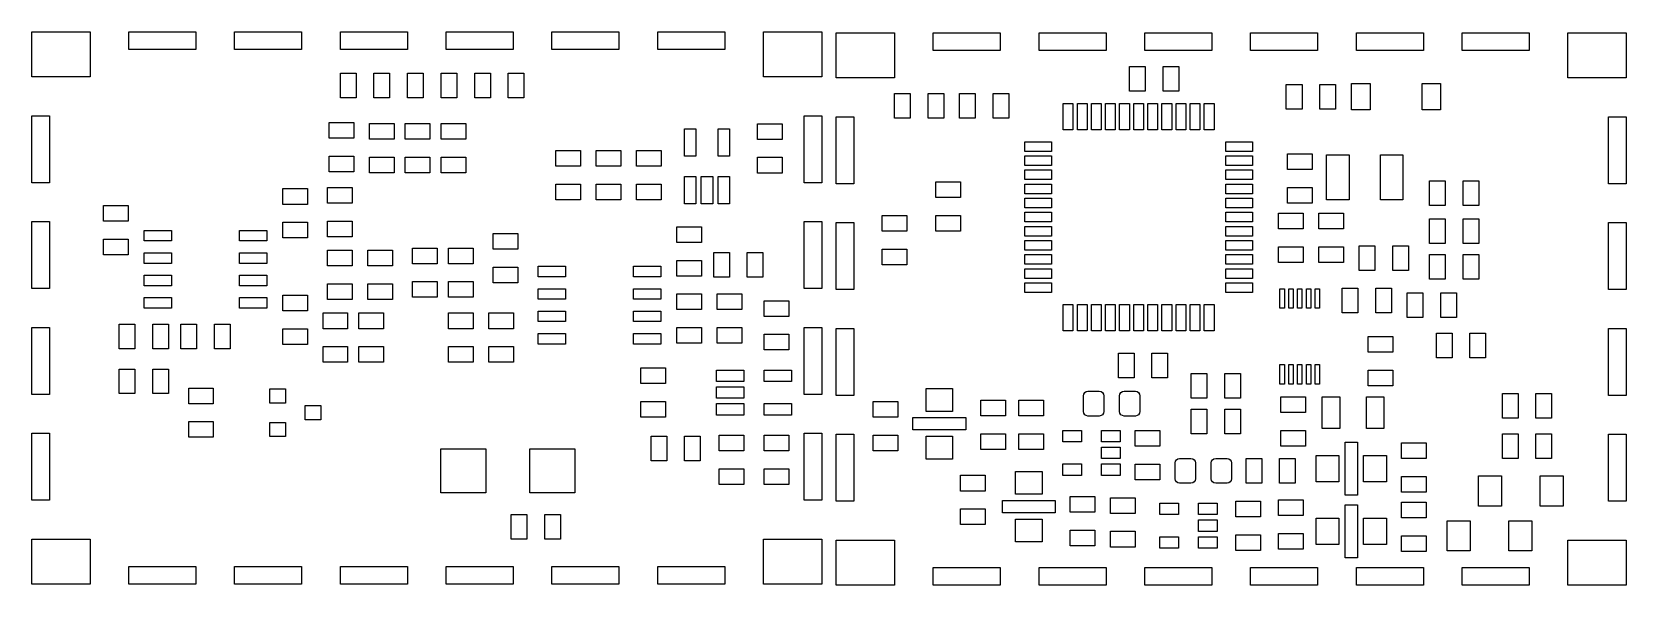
# Model space of a CAD drawing. Extents: x 0.02 to 3.58, y 0.39 to 1.62.
import ezdxf

# ---------------------------------------------------------------- set-up
doc = ezdxf.new("R2010")
doc.units = 0
doc.header["$MEASUREMENT"] = 0
doc.layers.add('BLACK', color=7, linetype='CONTINUOUS')

msp = doc.modelspace()

# ---------------------------------------------------------------- linework, layer by layer
at = {"layer": 'BLACK', "linetype": 'CONTINUOUS'}
for p, q in [((0.0187, 1.5193), (0.0187, 1.6197)), ((0.0187, 1.6197), (0.1486, 1.6197)), ((0.1486, 1.6197), (0.1486, 1.5193)), ((0.2352, 1.5803), (0.2352, 1.6197)), ((0.2352, 1.6197), (0.3848, 1.6197)), ((0.3848, 1.6197), (0.3848, 1.5803)), ((0.4714, 1.5803), (0.4714, 1.6197)), ((0.4714, 1.6197), (0.621, 1.6197)), ((0.621, 1.6197), (0.621, 1.5803)), ((0.7076, 1.5803), (0.7076, 1.6197)), ((0.7076, 1.6197), (0.8572, 1.6197)), ((0.8572, 1.6197), (0.8572, 1.5803)), ((0.9439, 1.5803), (0.9439, 1.6197)), ((0.9439, 1.6197), (1.0935, 1.6197)), ((1.0935, 1.6197), (1.0935, 1.5803)), ((1.1801, 1.5803), (1.1801, 1.6197)), ((1.1801, 1.6197), (1.3297, 1.6197)), ((1.3297, 1.6197), (1.3297, 1.5803)), ((1.4163, 1.5803), (1.4163, 1.6197)), ((1.4163, 1.6197), (1.5659, 1.6197)), ((1.5659, 1.6197), (1.5659, 1.5803)), ((1.6525, 1.5193), (1.6525, 1.6197)), ((1.6525, 1.6197), (1.7824, 1.6197)), ((1.7824, 1.6197), (1.7824, 1.5193)), ((1.815, 1.5169), (1.815, 1.6173)), ((1.815, 1.6173), (1.9449, 1.6173)), ((1.9449, 1.6173), (1.9449, 1.5169)), ((2.0315, 1.5779), (2.0315, 1.6173)), ((2.0315, 1.6173), (2.1811, 1.6173)), ((2.1811, 1.6173), (2.1811, 1.5779)), ((2.2678, 1.5779), (2.2678, 1.6173)), ((2.2678, 1.6173), (2.4174, 1.6173)), ((2.4174, 1.6173), (2.4174, 1.5779)), ((2.504, 1.5779), (2.504, 1.6173)), ((2.504, 1.6173), (2.6536, 1.6173)), ((2.6536, 1.6173), (2.6536, 1.5779)), ((2.7402, 1.5779), (2.7402, 1.6173)), ((2.7402, 1.6173), (2.8898, 1.6173)), ((2.8898, 1.6173), (2.8898, 1.5779)), ((2.9764, 1.5779), (2.9764, 1.6173)), ((2.9764, 1.6173), (3.126, 1.6173)), ((3.126, 1.6173), (3.126, 1.5779)), ((3.2126, 1.5779), (3.2126, 1.6173)), ((3.2126, 1.6173), (3.3622, 1.6173)), ((3.3622, 1.6173), (3.3622, 1.5779)), ((3.4489, 1.5169), (3.4489, 1.6173)), ((3.4489, 1.6173), (3.5788, 1.6173)), ((3.5788, 1.6173), (3.5788, 1.5169)), ((0.3848, 1.5803), (0.2352, 1.5803)), ((0.621, 1.5803), (0.4714, 1.5803)), ((0.8572, 1.5803), (0.7076, 1.5803)), ((1.0935, 1.5803), (0.9439, 1.5803)), ((1.3297, 1.5803), (1.1801, 1.5803)), ((1.5659, 1.5803), (1.4163, 1.5803)), ((2.1811, 1.5779), (2.0315, 1.5779)), ((2.4174, 1.5779), (2.2678, 1.5779)), ((2.6536, 1.5779), (2.504, 1.5779)), ((2.8898, 1.5779), (2.7402, 1.5779)), ((3.126, 1.5779), (2.9764, 1.5779)), ((3.3622, 1.5779), (3.2126, 1.5779)), ((2.47, 1.4875), (2.47, 1.5425)), ((2.47, 1.5425), (2.505, 1.5425)), ((2.505, 1.5425), (2.505, 1.4875)), ((2.545, 1.4875), (2.545, 1.5425)), ((2.545, 1.5425), (2.58, 1.5425)), ((2.58, 1.5425), (2.58, 1.4875)), ((0.1486, 1.5193), (0.0187, 1.5193)), ((0.7075, 1.4725), (0.7075, 1.5275)), ((0.7075, 1.5275), (0.7425, 1.5275)), ((0.7425, 1.5275), (0.7425, 1.4725)), ((0.7825, 1.4725), (0.7825, 1.5275)), ((0.7825, 1.5275), (0.8175, 1.5275)), ((0.8175, 1.5275), (0.8175, 1.4725)), ((0.8575, 1.4725), (0.8575, 1.5275)), ((0.8575, 1.5275), (0.8925, 1.5275)), ((0.8925, 1.5275), (0.8925, 1.4725)), ((0.9325, 1.4725), (0.9325, 1.5275)), ((0.9325, 1.5275), (0.9675, 1.5275)), ((0.9675, 1.5275), (0.9675, 1.4725)), ((1.0075, 1.4725), (1.0075, 1.5275)), ((1.0075, 1.5275), (1.0425, 1.5275)), ((1.0425, 1.5275), (1.0425, 1.4725)), ((1.0825, 1.4725), (1.0825, 1.5275)), ((1.0825, 1.5275), (1.1175, 1.5275)), ((1.1175, 1.5275), (1.1175, 1.4725)), ((1.7824, 1.5193), (1.6525, 1.5193)), ((1.9449, 1.5169), (1.815, 1.5169)), ((2.82, 1.4475), (2.82, 1.5025)), ((2.82, 1.5025), (2.855, 1.5025)), ((2.855, 1.5025), (2.855, 1.4475)), ((2.895, 1.4475), (2.895, 1.5025)), ((2.895, 1.5025), (2.93, 1.5025)), ((2.93, 1.5025), (2.93, 1.4475)), ((2.9656, 1.4455), (2.9656, 1.5045)), ((2.9656, 1.5045), (3.0069, 1.5045)), ((3.0069, 1.5045), (3.0069, 1.4455)), ((3.1231, 1.4455), (3.1231, 1.5045)), ((3.1231, 1.5045), (3.1644, 1.5045)), ((3.1644, 1.5045), (3.1644, 1.4455)), ((3.5788, 1.5169), (3.4489, 1.5169)), ((0.7425, 1.4725), (0.7075, 1.4725)), ((0.8175, 1.4725), (0.7825, 1.4725)), ((0.8925, 1.4725), (0.8575, 1.4725)), ((0.9675, 1.4725), (0.9325, 1.4725)), ((1.0425, 1.4725), (1.0075, 1.4725)), ((1.1175, 1.4725), (1.0825, 1.4725)), ((1.945, 1.4275), (1.945, 1.4825)), ((1.945, 1.4825), (1.98, 1.4825)), ((1.98, 1.4825), (1.98, 1.4275)), ((2.02, 1.4275), (2.02, 1.4825)), ((2.02, 1.4825), (2.055, 1.4825)), ((2.055, 1.4825), (2.055, 1.4275)), ((2.09, 1.4275), (2.09, 1.4825)), ((2.09, 1.4825), (2.125, 1.4825)), ((2.125, 1.4825), (2.125, 1.4275)), ((2.165, 1.4275), (2.165, 1.4825)), ((2.165, 1.4825), (2.2, 1.4825)), ((2.2, 1.4825), (2.2, 1.4275)), ((2.3219, 1.4012), (2.3219, 1.4602)), ((2.3219, 1.4602), (2.3435, 1.4602)), ((2.3435, 1.4602), (2.3435, 1.4012)), ((2.3533, 1.4012), (2.3533, 1.4602)), ((2.3533, 1.4602), (2.375, 1.4602)), ((2.375, 1.4602), (2.375, 1.4012)), ((2.3848, 1.4012), (2.3848, 1.4602)), ((2.3848, 1.4602), (2.4065, 1.4602)), ((2.4065, 1.4602), (2.4065, 1.4012)), ((2.4163, 1.4012), (2.4163, 1.4602)), ((2.4163, 1.4602), (2.438, 1.4602)), ((2.438, 1.4602), (2.438, 1.4012)), ((2.4478, 1.4012), (2.4478, 1.4602)), ((2.4478, 1.4602), (2.4695, 1.4602)), ((2.4695, 1.4602), (2.4695, 1.4012)), ((2.505, 1.4875), (2.47, 1.4875)), ((2.4793, 1.4012), (2.4793, 1.4602)), ((2.4793, 1.4602), (2.501, 1.4602)), ((2.501, 1.4602), (2.501, 1.4012)), ((2.5108, 1.4012), (2.5108, 1.4602)), ((2.5108, 1.4602), (2.5325, 1.4602)), ((2.5325, 1.4602), (2.5325, 1.4012)), ((2.5423, 1.4012), (2.5423, 1.4602)), ((2.5423, 1.4602), (2.564, 1.4602)), ((2.58, 1.4875), (2.545, 1.4875)), ((2.564, 1.4602), (2.564, 1.4012)), ((2.5738, 1.4012), (2.5738, 1.4602)), ((2.5738, 1.4602), (2.5955, 1.4602)), ((2.5955, 1.4602), (2.5955, 1.4012)), ((2.6053, 1.4012), (2.6053, 1.4602)), ((2.6053, 1.4602), (2.627, 1.4602)), ((2.627, 1.4602), (2.627, 1.4012)), ((2.6368, 1.4012), (2.6368, 1.4602)), ((2.6368, 1.4602), (2.6585, 1.4602)), ((2.6585, 1.4602), (2.6585, 1.4012)), ((0.0187, 1.2831), (0.0187, 1.4327)), ((0.0187, 1.4327), (0.058, 1.4327)), ((0.058, 1.4327), (0.058, 1.2831)), ((1.7431, 1.2831), (1.7431, 1.4327)), ((1.7431, 1.4327), (1.7824, 1.4327)), ((1.7824, 1.4327), (1.7824, 1.2831)), ((1.815, 1.2807), (1.815, 1.4303)), ((1.815, 1.4303), (1.8544, 1.4303)), ((1.8544, 1.4303), (1.8544, 1.2807)), ((1.98, 1.4275), (1.945, 1.4275)), ((2.055, 1.4275), (2.02, 1.4275)), ((2.125, 1.4275), (2.09, 1.4275)), ((2.2, 1.4275), (2.165, 1.4275)), ((2.855, 1.4475), (2.82, 1.4475)), ((2.93, 1.4475), (2.895, 1.4475)), ((3.0069, 1.4455), (2.9656, 1.4455)), ((3.1644, 1.4455), (3.1231, 1.4455)), ((3.5394, 1.2807), (3.5394, 1.4303)), ((3.5394, 1.4303), (3.5788, 1.4303)), ((3.5788, 1.4303), (3.5788, 1.2807)), ((0.6825, 1.3825), (0.6825, 1.4175)), ((0.6825, 1.4175), (0.7375, 1.4175)), ((0.7375, 1.4175), (0.7375, 1.3825)), ((0.7725, 1.38), (0.7725, 1.415)), ((0.7725, 1.415), (0.8275, 1.415)), ((0.8275, 1.415), (0.8275, 1.38)), ((0.8525, 1.38), (0.8525, 1.415)), ((0.8525, 1.415), (0.9075, 1.415)), ((0.9075, 1.415), (0.9075, 1.38)), ((0.9325, 1.38), (0.9325, 1.415)), ((0.9325, 1.415), (0.9875, 1.415)), ((0.9875, 1.415), (0.9875, 1.38)), ((1.4761, 1.3422), (1.4761, 1.4036)), ((1.4761, 1.4036), (1.5017, 1.4036)), ((1.5017, 1.4036), (1.5017, 1.3422)), ((1.5509, 1.3422), (1.5509, 1.4036)), ((1.5509, 1.4036), (1.5765, 1.4036)), ((1.5765, 1.4036), (1.5765, 1.3422)), ((1.6387, 1.3798), (1.6387, 1.4148)), ((1.6387, 1.4148), (1.6939, 1.4148)), ((1.6939, 1.4148), (1.6939, 1.3798)), ((2.3435, 1.4012), (2.3219, 1.4012)), ((2.375, 1.4012), (2.3533, 1.4012)), ((2.4065, 1.4012), (2.3848, 1.4012)), ((2.438, 1.4012), (2.4163, 1.4012)), ((2.4695, 1.4012), (2.4478, 1.4012)), ((2.501, 1.4012), (2.4793, 1.4012)), ((2.5325, 1.4012), (2.5108, 1.4012)), ((2.564, 1.4012), (2.5423, 1.4012)), ((2.5955, 1.4012), (2.5738, 1.4012)), ((2.627, 1.4012), (2.6053, 1.4012)), ((2.6585, 1.4012), (2.6368, 1.4012)), ((0.7375, 1.3825), (0.6825, 1.3825)), ((0.8275, 1.38), (0.7725, 1.38)), ((0.9075, 1.38), (0.8525, 1.38)), ((0.9875, 1.38), (0.9325, 1.38)), ((1.1888, 1.3198), (1.1888, 1.3548)), ((1.1888, 1.3548), (1.2438, 1.3548)), ((1.2438, 1.3548), (1.2438, 1.3198)), ((1.2788, 1.3198), (1.2788, 1.3548)), ((1.2788, 1.3548), (1.3338, 1.3548)), ((1.3338, 1.3548), (1.3338, 1.3198)), ((1.3688, 1.3198), (1.3688, 1.3548)), ((1.3688, 1.3548), (1.4238, 1.3548)), ((1.4238, 1.3548), (1.4238, 1.3198)), ((1.6939, 1.3798), (1.6387, 1.3798)), ((2.2362, 1.353), (2.2362, 1.3746)), ((2.2362, 1.3746), (2.2953, 1.3746)), ((2.2953, 1.353), (2.2362, 1.353)), ((2.2953, 1.3746), (2.2953, 1.353)), ((2.685, 1.353), (2.685, 1.3746)), ((2.685, 1.3746), (2.7441, 1.3746)), ((2.7441, 1.353), (2.685, 1.353)), ((2.7441, 1.3746), (2.7441, 1.353)), ((0.6825, 1.3075), (0.6825, 1.3425)), ((0.6825, 1.3425), (0.7375, 1.3425)), ((0.7375, 1.3425), (0.7375, 1.3075)), ((0.7725, 1.305), (0.7725, 1.34)), ((0.7725, 1.34), (0.8275, 1.34)), ((0.8275, 1.34), (0.8275, 1.305)), ((0.8525, 1.305), (0.8525, 1.34)), ((0.8525, 1.34), (0.9075, 1.34)), ((0.9075, 1.34), (0.9075, 1.305)), ((0.9325, 1.305), (0.9325, 1.34)), ((0.9325, 1.34), (0.9875, 1.34)), ((0.9875, 1.34), (0.9875, 1.305)), ((1.2438, 1.3198), (1.1888, 1.3198)), ((1.3338, 1.3198), (1.2788, 1.3198)), ((1.4238, 1.3198), (1.3688, 1.3198)), ((1.5017, 1.3422), (1.4761, 1.3422)), ((1.5765, 1.3422), (1.5509, 1.3422)), ((1.6387, 1.3046), (1.6387, 1.34)), ((1.6387, 1.34), (1.6939, 1.34)), ((1.6939, 1.34), (1.6939, 1.3046)), ((2.2362, 1.3215), (2.2362, 1.3431)), ((2.2362, 1.3431), (2.2953, 1.3431)), ((2.2953, 1.3215), (2.2362, 1.3215)), ((2.2953, 1.3431), (2.2953, 1.3215)), ((2.685, 1.3215), (2.685, 1.3431)), ((2.685, 1.3431), (2.7441, 1.3431)), ((2.7441, 1.3215), (2.685, 1.3215)), ((2.7441, 1.3431), (2.7441, 1.3215)), ((2.8225, 1.3125), (2.8225, 1.3475)), ((2.8225, 1.3475), (2.8775, 1.3475)), ((2.8775, 1.3475), (2.8775, 1.3125)), ((2.91, 1.245), (2.91, 1.345)), ((2.91, 1.345), (2.96, 1.345)), ((2.96, 1.345), (2.96, 1.245)), ((3.03, 1.245), (3.03, 1.345)), ((3.03, 1.345), (3.08, 1.345)), ((3.08, 1.345), (3.08, 1.245)), ((0.058, 1.2831), (0.0187, 1.2831)), ((0.7375, 1.3075), (0.6825, 1.3075)), ((0.8275, 1.305), (0.7725, 1.305)), ((0.9075, 1.305), (0.8525, 1.305)), ((0.9875, 1.305), (0.9325, 1.305)), ((1.4761, 1.2359), (1.4761, 1.2973)), ((1.4761, 1.2973), (1.5017, 1.2973)), ((1.5017, 1.2973), (1.5017, 1.2359)), ((1.5135, 1.2359), (1.5135, 1.2973)), ((1.5135, 1.2973), (1.5391, 1.2973)), ((1.5391, 1.2973), (1.5391, 1.2359)), ((1.5509, 1.2359), (1.5509, 1.2973)), ((1.5509, 1.2973), (1.5765, 1.2973)), ((1.5765, 1.2973), (1.5765, 1.2359)), ((1.6939, 1.3046), (1.6387, 1.3046)), ((1.7824, 1.2831), (1.7431, 1.2831)), ((2.0375, 1.25), (2.0375, 1.285)), ((2.0375, 1.285), (2.0925, 1.285)), ((2.0925, 1.285), (2.0925, 1.25)), ((2.2362, 1.29), (2.2362, 1.3116)), ((2.2362, 1.3116), (2.2953, 1.3116)), ((2.2953, 1.29), (2.2362, 1.29)), ((2.2953, 1.3116), (2.2953, 1.29)), ((2.685, 1.29), (2.685, 1.3116)), ((2.685, 1.3116), (2.7441, 1.3116)), ((2.7441, 1.29), (2.685, 1.29)), ((2.7441, 1.3116), (2.7441, 1.29)), ((2.8775, 1.3125), (2.8225, 1.3125)), ((3.14, 1.2325), (3.14, 1.2875)), ((3.14, 1.2875), (3.175, 1.2875)), ((3.175, 1.2875), (3.175, 1.2325)), ((3.215, 1.2325), (3.215, 1.2875)), ((3.215, 1.2875), (3.25, 1.2875)), ((3.25, 1.2875), (3.25, 1.2325)), ((0.5788, 1.2348), (0.5788, 1.2698)), ((0.5788, 1.2698), (0.6338, 1.2698)), ((0.6338, 1.2698), (0.6338, 1.2348)), ((0.6788, 1.2373), (0.6788, 1.2723)), ((0.6788, 1.2723), (0.7338, 1.2723)), ((0.7338, 1.2723), (0.7338, 1.2373)), ((1.1888, 1.2448), (1.1888, 1.2798)), ((1.1888, 1.2798), (1.2438, 1.2798)), ((1.2438, 1.2798), (1.2438, 1.2448)), ((1.2788, 1.2448), (1.2788, 1.2798)), ((1.2788, 1.2798), (1.3338, 1.2798)), ((1.3338, 1.2798), (1.3338, 1.2448)), ((1.3688, 1.2448), (1.3688, 1.2798)), ((1.3688, 1.2798), (1.4238, 1.2798)), ((1.4238, 1.2798), (1.4238, 1.2448)), ((1.8544, 1.2807), (1.815, 1.2807)), ((2.0925, 1.25), (2.0375, 1.25)), ((2.2362, 1.2585), (2.2362, 1.2801)), ((2.2362, 1.2801), (2.2953, 1.2801)), ((2.2953, 1.2585), (2.2362, 1.2585)), ((2.2362, 1.227), (2.2362, 1.2486)), ((2.2362, 1.2486), (2.2953, 1.2486)), ((2.2953, 1.2801), (2.2953, 1.2585)), ((2.2953, 1.2486), (2.2953, 1.227)), ((2.685, 1.2585), (2.685, 1.2801)), ((2.685, 1.2801), (2.7441, 1.2801)), ((2.7441, 1.2585), (2.685, 1.2585)), ((2.685, 1.227), (2.685, 1.2486)), ((2.685, 1.2486), (2.7441, 1.2486)), ((2.7441, 1.2801), (2.7441, 1.2585)), ((2.7441, 1.2486), (2.7441, 1.227)), ((2.8225, 1.2375), (2.8225, 1.2725)), ((2.8225, 1.2725), (2.8775, 1.2725)), ((2.8775, 1.2725), (2.8775, 1.2375)), ((3.5788, 1.2807), (3.5394, 1.2807)), ((0.1788, 1.1973), (0.1788, 1.2323)), ((0.1788, 1.2323), (0.2338, 1.2323)), ((0.2338, 1.2323), (0.2338, 1.1973)), ((0.6338, 1.2348), (0.5788, 1.2348)), ((0.7338, 1.2373), (0.6788, 1.2373)), ((1.2438, 1.2448), (1.1888, 1.2448)), ((1.3338, 1.2448), (1.2788, 1.2448)), ((1.4238, 1.2448), (1.3688, 1.2448)), ((1.5017, 1.2359), (1.4761, 1.2359)), ((1.5391, 1.2359), (1.5135, 1.2359)), ((1.5765, 1.2359), (1.5509, 1.2359)), ((2.2953, 1.227), (2.2362, 1.227)), ((2.2362, 1.1955), (2.2362, 1.2171)), ((2.2362, 1.2171), (2.2953, 1.2171)), ((2.2953, 1.2171), (2.2953, 1.1955)), ((2.7441, 1.227), (2.685, 1.227)), ((2.685, 1.1955), (2.685, 1.2171)), ((2.685, 1.2171), (2.7441, 1.2171)), ((2.7441, 1.2171), (2.7441, 1.1955)), ((2.8025, 1.18), (2.8025, 1.215)), ((2.8025, 1.215), (2.8575, 1.215)), ((2.8775, 1.2375), (2.8225, 1.2375)), ((2.8575, 1.215), (2.8575, 1.18)), ((2.8925, 1.18), (2.8925, 1.215)), ((2.8925, 1.215), (2.9475, 1.215)), ((2.96, 1.245), (2.91, 1.245)), ((2.9475, 1.215), (2.9475, 1.18)), ((3.08, 1.245), (3.03, 1.245)), ((3.175, 1.2325), (3.14, 1.2325)), ((3.25, 1.2325), (3.215, 1.2325)), ((0.0187, 1.0469), (0.0187, 1.1965)), ((0.0187, 1.1965), (0.058, 1.1965)), ((0.058, 1.1965), (0.058, 1.0469)), ((0.2338, 1.1973), (0.1788, 1.1973)), ((0.2695, 1.153), (0.2695, 1.1766)), ((0.2695, 1.1766), (0.3305, 1.1766)), ((0.3305, 1.1766), (0.3305, 1.153)), ((0.4821, 1.153), (0.4821, 1.1766)), ((0.4821, 1.1766), (0.5431, 1.1766)), ((0.5431, 1.1766), (0.5431, 1.153)), ((0.5788, 1.1598), (0.5788, 1.1948)), ((0.5788, 1.1948), (0.6338, 1.1948)), ((0.6338, 1.1948), (0.6338, 1.1598)), ((0.6788, 1.1623), (0.6788, 1.1973)), ((0.6788, 1.1973), (0.7338, 1.1973)), ((0.7338, 1.1973), (0.7338, 1.1623)), ((1.4588, 1.1498), (1.4588, 1.1848)), ((1.4588, 1.1848), (1.5138, 1.1848)), ((1.5138, 1.1848), (1.5138, 1.1498)), ((1.7431, 1.0469), (1.7431, 1.1965)), ((1.7431, 1.1965), (1.7824, 1.1965)), ((1.7824, 1.1965), (1.7824, 1.0469)), ((1.815, 1.0444), (1.815, 1.1941)), ((1.815, 1.1941), (1.8544, 1.1941)), ((1.8544, 1.1941), (1.8544, 1.0444)), ((1.9175, 1.175), (1.9175, 1.21)), ((1.9175, 1.21), (1.9725, 1.21)), ((1.9725, 1.175), (1.9175, 1.175)), ((1.9725, 1.21), (1.9725, 1.175)), ((2.0375, 1.175), (2.0375, 1.21)), ((2.0375, 1.21), (2.0925, 1.21)), ((2.0925, 1.175), (2.0375, 1.175)), ((2.0925, 1.21), (2.0925, 1.175)), ((2.2953, 1.1955), (2.2362, 1.1955)), ((2.2362, 1.164), (2.2362, 1.1856)), ((2.2362, 1.1856), (2.2953, 1.1856)), ((2.2953, 1.1856), (2.2953, 1.164)), ((2.7441, 1.1955), (2.685, 1.1955)), ((2.685, 1.164), (2.685, 1.1856)), ((2.685, 1.1856), (2.7441, 1.1856)), ((2.7441, 1.1856), (2.7441, 1.164)), ((2.8575, 1.18), (2.8025, 1.18)), ((2.9475, 1.18), (2.8925, 1.18)), ((3.14, 1.1475), (3.14, 1.2025)), ((3.14, 1.2025), (3.175, 1.2025)), ((3.175, 1.2025), (3.175, 1.1475)), ((3.215, 1.1475), (3.215, 1.2025)), ((3.215, 1.2025), (3.25, 1.2025)), ((3.25, 1.2025), (3.25, 1.1475)), ((3.5394, 1.0444), (3.5394, 1.1941)), ((3.5394, 1.1941), (3.5788, 1.1941)), ((3.5788, 1.1941), (3.5788, 1.0444)), ((0.1788, 1.1223), (0.1788, 1.1573)), ((0.1788, 1.1573), (0.2338, 1.1573)), ((0.2338, 1.1573), (0.2338, 1.1223)), ((0.3305, 1.153), (0.2695, 1.153)), ((0.5431, 1.153), (0.4821, 1.153)), ((0.6338, 1.1598), (0.5788, 1.1598)), ((0.7338, 1.1623), (0.6788, 1.1623)), ((1.0488, 1.1348), (1.0488, 1.1698)), ((1.0488, 1.1698), (1.1038, 1.1698)), ((1.1038, 1.1698), (1.1038, 1.1348)), ((1.5138, 1.1498), (1.4588, 1.1498)), ((2.2953, 1.164), (2.2362, 1.164)), ((2.2362, 1.1325), (2.2362, 1.1541)), ((2.2362, 1.1541), (2.2953, 1.1541)), ((2.2953, 1.1541), (2.2953, 1.1325)), ((2.7441, 1.164), (2.685, 1.164)), ((2.685, 1.1325), (2.685, 1.1541)), ((2.685, 1.1541), (2.7441, 1.1541)), ((2.7441, 1.1541), (2.7441, 1.1325)), ((2.8025, 1.105), (2.8025, 1.14)), ((2.8025, 1.14), (2.8575, 1.14)), ((2.8575, 1.14), (2.8575, 1.105)), ((2.8925, 1.105), (2.8925, 1.14)), ((2.8925, 1.14), (2.9475, 1.14)), ((2.9475, 1.14), (2.9475, 1.105)), ((2.9825, 1.0875), (2.9825, 1.1425)), ((2.9825, 1.1425), (3.0175, 1.1425)), ((3.0175, 1.1425), (3.0175, 1.0875)), ((3.0575, 1.0875), (3.0575, 1.1425)), ((3.0575, 1.1425), (3.0925, 1.1425)), ((3.0925, 1.1425), (3.0925, 1.0875)), ((3.175, 1.1475), (3.14, 1.1475)), ((3.25, 1.1475), (3.215, 1.1475)), ((0.2338, 1.1223), (0.1788, 1.1223)), ((0.2695, 1.103), (0.2695, 1.1266)), ((0.2695, 1.1266), (0.3305, 1.1266)), ((0.3305, 1.1266), (0.3305, 1.103)), ((0.4821, 1.103), (0.4821, 1.1266)), ((0.4821, 1.1266), (0.5431, 1.1266)), ((0.5431, 1.1266), (0.5431, 1.103)), ((0.6788, 1.0973), (0.6788, 1.1323)), ((0.6788, 1.1323), (0.7338, 1.1323)), ((0.7338, 1.1323), (0.7338, 1.0973)), ((0.7688, 1.0973), (0.7688, 1.1323)), ((0.7688, 1.1323), (0.8238, 1.1323)), ((0.8238, 1.1323), (0.8238, 1.0973)), ((0.8688, 1.1023), (0.8688, 1.1373)), ((0.8688, 1.1373), (0.9238, 1.1373)), ((0.9238, 1.1373), (0.9238, 1.1023)), ((0.9488, 1.1023), (0.9488, 1.1373)), ((0.9488, 1.1373), (1.0038, 1.1373)), ((1.0038, 1.1373), (1.0038, 1.1023)), ((1.1038, 1.1348), (1.0488, 1.1348)), ((1.4588, 1.0748), (1.4588, 1.1098)), ((1.4588, 1.1098), (1.5138, 1.1098)), ((1.5138, 1.1098), (1.5138, 1.0748)), ((1.5413, 1.0723), (1.5413, 1.1273)), ((1.5413, 1.1273), (1.5763, 1.1273)), ((1.5763, 1.1273), (1.5763, 1.0723)), ((1.6163, 1.0723), (1.6163, 1.1273)), ((1.6163, 1.1273), (1.6513, 1.1273)), ((1.6513, 1.1273), (1.6513, 1.0723)), ((1.9175, 1.1), (1.9175, 1.135)), ((1.9175, 1.135), (1.9725, 1.135)), ((1.9725, 1.135), (1.9725, 1.1)), ((2.2953, 1.1325), (2.2362, 1.1325)), ((2.2362, 1.101), (2.2362, 1.1226)), ((2.2362, 1.1226), (2.2953, 1.1226)), ((2.2953, 1.1226), (2.2953, 1.101)), ((2.7441, 1.1325), (2.685, 1.1325)), ((2.685, 1.101), (2.685, 1.1226)), ((2.685, 1.1226), (2.7441, 1.1226)), ((2.7441, 1.1226), (2.7441, 1.101)), ((2.8575, 1.105), (2.8025, 1.105)), ((2.9475, 1.105), (2.8925, 1.105)), ((3.14, 1.0675), (3.14, 1.1225)), ((3.14, 1.1225), (3.175, 1.1225)), ((3.175, 1.1225), (3.175, 1.0675)), ((3.215, 1.0675), (3.215, 1.1225)), ((3.215, 1.1225), (3.25, 1.1225)), ((3.25, 1.1225), (3.25, 1.0675)), ((0.3305, 1.103), (0.2695, 1.103)), ((0.2695, 1.053), (0.2695, 1.0766)), ((0.2695, 1.0766), (0.3305, 1.0766)), ((0.3305, 1.0766), (0.3305, 1.053)), ((0.5431, 1.103), (0.4821, 1.103)), ((0.4821, 1.053), (0.4821, 1.0766)), ((0.4821, 1.0766), (0.5431, 1.0766)), ((0.5431, 1.0766), (0.5431, 1.053)), ((0.7338, 1.0973), (0.6788, 1.0973)), ((0.8238, 1.0973), (0.7688, 1.0973)), ((0.9238, 1.1023), (0.8688, 1.1023)), ((1.0038, 1.1023), (0.9488, 1.1023)), ((1.0488, 1.0598), (1.0488, 1.0948)), ((1.0488, 1.0948), (1.1038, 1.0948)), ((1.1038, 1.0948), (1.1038, 1.0598)), ((1.1495, 1.073), (1.1495, 1.0966)), ((1.1495, 1.0966), (1.2105, 1.0966)), ((1.2105, 1.073), (1.1495, 1.073)), ((1.2105, 1.0966), (1.2105, 1.073)), ((1.3621, 1.073), (1.3621, 1.0966)), ((1.3621, 1.0966), (1.4231, 1.0966)), ((1.4231, 1.073), (1.3621, 1.073)), ((1.4231, 1.0966), (1.4231, 1.073)), ((1.5138, 1.0748), (1.4588, 1.0748)), ((1.5763, 1.0723), (1.5413, 1.0723)), ((1.6513, 1.0723), (1.6163, 1.0723)), ((1.9725, 1.1), (1.9175, 1.1)), ((2.2953, 1.101), (2.2362, 1.101)), ((2.2362, 1.0695), (2.2362, 1.0911)), ((2.2362, 1.0911), (2.2953, 1.0911)), ((2.2953, 1.0695), (2.2362, 1.0695)), ((2.2953, 1.0911), (2.2953, 1.0695)), ((2.7441, 1.101), (2.685, 1.101)), ((2.685, 1.0695), (2.685, 1.0911)), ((2.685, 1.0911), (2.7441, 1.0911)), ((2.7441, 1.0695), (2.685, 1.0695)), ((2.7441, 1.0911), (2.7441, 1.0695)), ((3.0175, 1.0875), (2.9825, 1.0875)), ((3.0925, 1.0875), (3.0575, 1.0875)), ((0.058, 1.0469), (0.0187, 1.0469)), ((0.3305, 1.053), (0.2695, 1.053)), ((0.5431, 1.053), (0.4821, 1.053)), ((0.6788, 1.0223), (0.6788, 1.0573)), ((0.6788, 1.0573), (0.7338, 1.0573)), ((0.7338, 1.0573), (0.7338, 1.0223)), ((0.7688, 1.0223), (0.7688, 1.0573)), ((0.7688, 1.0573), (0.8238, 1.0573)), ((0.8238, 1.0573), (0.8238, 1.0223)), ((0.8688, 1.0273), (0.8688, 1.0623)), ((0.8688, 1.0623), (0.9238, 1.0623)), ((0.9238, 1.0623), (0.9238, 1.0273)), ((0.9488, 1.0273), (0.9488, 1.0623)), ((0.9488, 1.0623), (1.0038, 1.0623)), ((1.0038, 1.0623), (1.0038, 1.0273)), ((1.1038, 1.0598), (1.0488, 1.0598)), ((1.1495, 1.023), (1.1495, 1.0466)), ((1.1495, 1.0466), (1.2105, 1.0466)), ((1.2105, 1.0466), (1.2105, 1.023)), ((1.3621, 1.023), (1.3621, 1.0466)), ((1.3621, 1.0466), (1.4231, 1.0466)), ((1.4231, 1.0466), (1.4231, 1.023)), ((1.4588, 0.9998), (1.4588, 1.0348)), ((1.4588, 1.0348), (1.5138, 1.0348)), ((1.5138, 1.0348), (1.5138, 0.9998)), ((1.5488, 0.9998), (1.5488, 1.0348)), ((1.5488, 1.0348), (1.6038, 1.0348)), ((1.6038, 1.0348), (1.6038, 0.9998)), ((1.7824, 1.0469), (1.7431, 1.0469)), ((1.8544, 1.0444), (1.815, 1.0444)), ((2.2362, 1.038), (2.2362, 1.0596)), ((2.2362, 1.0596), (2.2953, 1.0596)), ((2.2953, 1.038), (2.2362, 1.038)), ((2.2953, 1.0596), (2.2953, 1.038)), ((2.685, 1.038), (2.685, 1.0596)), ((2.685, 1.0596), (2.7441, 1.0596)), ((2.7441, 1.038), (2.685, 1.038)), ((2.7441, 1.0596), (2.7441, 1.038)), ((2.8057, 1.003), (2.8057, 1.0463)), ((2.8057, 1.0463), (2.8156, 1.0463)), ((2.8156, 1.0463), (2.8156, 1.003)), ((2.8254, 1.003), (2.8254, 1.0463)), ((2.8254, 1.0463), (2.8352, 1.0463)), ((2.8352, 1.0463), (2.8352, 1.003)), ((2.8451, 1.003), (2.8451, 1.0463)), ((2.8451, 1.0463), (2.8549, 1.0463)), ((2.8549, 1.0463), (2.8549, 1.003)), ((2.8648, 1.003), (2.8648, 1.0463)), ((2.8648, 1.0463), (2.8746, 1.0463)), ((2.8746, 1.0463), (2.8746, 1.003)), ((2.8844, 1.003), (2.8844, 1.0463)), ((2.8844, 1.0463), (2.8943, 1.0463)), ((2.8943, 1.0463), (2.8943, 1.003)), ((2.945, 0.9925), (2.945, 1.0475)), ((2.945, 1.0475), (2.98, 1.0475)), ((2.98, 1.0475), (2.98, 0.9925)), ((3.02, 0.9925), (3.02, 1.0475)), ((3.02, 1.0475), (3.055, 1.0475)), ((3.055, 1.0475), (3.055, 0.9925)), ((3.09, 0.9825), (3.09, 1.0375)), ((3.09, 1.0375), (3.125, 1.0375)), ((3.125, 1.0375), (3.125, 0.9825)), ((3.175, 1.0675), (3.14, 1.0675)), ((3.165, 0.9825), (3.165, 1.0375)), ((3.165, 1.0375), (3.2, 1.0375)), ((3.2, 1.0375), (3.2, 0.9825)), ((3.25, 1.0675), (3.215, 1.0675)), ((3.5788, 1.0444), (3.5394, 1.0444)), ((0.2695, 1.003), (0.2695, 1.0266)), ((0.2695, 1.0266), (0.3305, 1.0266)), ((0.3305, 1.003), (0.2695, 1.003)), ((0.3305, 1.0266), (0.3305, 1.003)), ((0.4821, 1.003), (0.4821, 1.0266)), ((0.4821, 1.0266), (0.5431, 1.0266)), ((0.5431, 1.003), (0.4821, 1.003)), ((0.5431, 1.0266), (0.5431, 1.003)), ((0.5788, 0.9973), (0.5788, 1.0323)), ((0.5788, 1.0323), (0.6338, 1.0323)), ((0.6338, 0.9973), (0.5788, 0.9973)), ((0.6338, 1.0323), (0.6338, 0.9973)), ((0.7338, 1.0223), (0.6788, 1.0223)), ((0.8238, 1.0223), (0.7688, 1.0223)), ((0.9238, 1.0273), (0.8688, 1.0273)), ((1.0038, 1.0273), (0.9488, 1.0273)), ((1.2105, 1.023), (1.1495, 1.023)), ((1.4231, 1.023), (1.3621, 1.023)), ((1.5138, 0.9998), (1.4588, 0.9998)), ((1.6038, 0.9998), (1.5488, 0.9998)), ((1.6538, 0.9848), (1.6538, 1.0198)), ((1.6538, 1.0198), (1.7088, 1.0198)), ((1.7088, 1.0198), (1.7088, 0.9848)), ((2.3219, 0.9524), (2.3219, 1.0114)), ((2.3219, 1.0114), (2.3435, 1.0114)), ((2.3435, 1.0114), (2.3435, 0.9524)), ((2.3533, 0.9524), (2.3533, 1.0114)), ((2.3533, 1.0114), (2.375, 1.0114)), ((2.375, 1.0114), (2.375, 0.9524)), ((2.3848, 0.9524), (2.3848, 1.0114)), ((2.3848, 1.0114), (2.4065, 1.0114)), ((2.4065, 1.0114), (2.4065, 0.9524)), ((2.4163, 0.9524), (2.4163, 1.0114)), ((2.4163, 1.0114), (2.438, 1.0114)), ((2.438, 1.0114), (2.438, 0.9524)), ((2.4478, 0.9524), (2.4478, 1.0114)), ((2.4478, 1.0114), (2.4695, 1.0114)), ((2.4695, 1.0114), (2.4695, 0.9524)), ((2.4793, 0.9524), (2.4793, 1.0114)), ((2.4793, 1.0114), (2.501, 1.0114)), ((2.501, 1.0114), (2.501, 0.9524)), ((2.5108, 0.9524), (2.5108, 1.0114)), ((2.5108, 1.0114), (2.5325, 1.0114)), ((2.5325, 1.0114), (2.5325, 0.9524)), ((2.5423, 0.9524), (2.5423, 1.0114)), ((2.5423, 1.0114), (2.564, 1.0114)), ((2.564, 1.0114), (2.564, 0.9524)), ((2.5738, 0.9524), (2.5738, 1.0114)), ((2.5738, 1.0114), (2.5955, 1.0114)), ((2.5955, 1.0114), (2.5955, 0.9524)), ((2.6053, 0.9524), (2.6053, 1.0114)), ((2.6053, 1.0114), (2.627, 1.0114)), ((2.627, 1.0114), (2.627, 0.9524)), ((2.6368, 0.9524), (2.6368, 1.0114)), ((2.6368, 1.0114), (2.6585, 1.0114)), ((2.6585, 1.0114), (2.6585, 0.9524)), ((2.8156, 1.003), (2.8057, 1.003)), ((2.8352, 1.003), (2.8254, 1.003)), ((2.8549, 1.003), (2.8451, 1.003)), ((2.8746, 1.003), (2.8648, 1.003)), ((2.8943, 1.003), (2.8844, 1.003)), ((0.2138, 0.9123), (0.2138, 0.9673)), ((0.2138, 0.9673), (0.2488, 0.9673)), ((0.2488, 0.9673), (0.2488, 0.9123)), ((0.2888, 0.9123), (0.2888, 0.9673)), ((0.2888, 0.9673), (0.3238, 0.9673)), ((0.3238, 0.9673), (0.3238, 0.9123)), ((0.3513, 0.9123), (0.3513, 0.9673)), ((0.3513, 0.9673), (0.3863, 0.9673)), ((0.3863, 0.9673), (0.3863, 0.9123)), ((0.4263, 0.9123), (0.4263, 0.9673)), ((0.4263, 0.9673), (0.4613, 0.9673)), ((0.4613, 0.9673), (0.4613, 0.9123)), ((0.6688, 0.9573), (0.6688, 0.9923)), ((0.6688, 0.9923), (0.7238, 0.9923)), ((0.7238, 0.9923), (0.7238, 0.9573)), ((0.7488, 0.9573), (0.7488, 0.9923)), ((0.7488, 0.9923), (0.8038, 0.9923)), ((0.8038, 0.9923), (0.8038, 0.9573)), ((0.9488, 0.9573), (0.9488, 0.9923)), ((0.9488, 0.9923), (1.0038, 0.9923)), ((1.0038, 0.9923), (1.0038, 0.9573)), ((1.0388, 0.9573), (1.0388, 0.9923)), ((1.0388, 0.9923), (1.0938, 0.9923)), ((1.0938, 0.9923), (1.0938, 0.9573)), ((1.1495, 0.973), (1.1495, 0.9966)), ((1.1495, 0.9966), (1.2105, 0.9966)), ((1.2105, 0.973), (1.1495, 0.973)), ((1.2105, 0.9966), (1.2105, 0.973)), ((1.3621, 0.973), (1.3621, 0.9966)), ((1.3621, 0.9966), (1.4231, 0.9966)), ((1.4231, 0.973), (1.3621, 0.973)), ((1.4231, 0.9966), (1.4231, 0.973)), ((1.7088, 0.9848), (1.6538, 0.9848)), ((2.98, 0.9925), (2.945, 0.9925)), ((3.055, 0.9925), (3.02, 0.9925)), ((3.125, 0.9825), (3.09, 0.9825)), ((3.2, 0.9825), (3.165, 0.9825)), ((0.0187, 0.8106), (0.0187, 0.9602)), ((0.0187, 0.9602), (0.058, 0.9602)), ((0.058, 0.9602), (0.058, 0.8106)), ((0.5788, 0.9223), (0.5788, 0.9573)), ((0.5788, 0.9573), (0.6338, 0.9573)), ((0.6338, 0.9573), (0.6338, 0.9223)), ((0.7238, 0.9573), (0.6688, 0.9573)), ((0.8038, 0.9573), (0.7488, 0.9573)), ((1.0038, 0.9573), (0.9488, 0.9573)), ((1.0938, 0.9573), (1.0388, 0.9573)), ((1.1495, 0.923), (1.1495, 0.9466)), ((1.1495, 0.9466), (1.2105, 0.9466)), ((1.2105, 0.9466), (1.2105, 0.923)), ((1.3621, 0.923), (1.3621, 0.9466)), ((1.3621, 0.9466), (1.4231, 0.9466)), ((1.4231, 0.9466), (1.4231, 0.923)), ((1.4588, 0.9248), (1.4588, 0.9598)), ((1.4588, 0.9598), (1.5138, 0.9598)), ((1.5138, 0.9598), (1.5138, 0.9248)), ((1.5488, 0.9248), (1.5488, 0.9598)), ((1.5488, 0.9598), (1.6038, 0.9598)), ((1.6038, 0.9598), (1.6038, 0.9248)), ((1.6538, 0.9098), (1.6538, 0.9448)), ((1.6538, 0.9448), (1.7088, 0.9448)), ((1.7088, 0.9448), (1.7088, 0.9098)), ((1.7431, 0.8106), (1.7431, 0.9602)), ((1.7431, 0.9602), (1.7824, 0.9602)), ((1.7824, 0.9602), (1.7824, 0.8106)), ((1.815, 0.8082), (1.815, 0.9578)), ((1.815, 0.9578), (1.8544, 0.9578)), ((1.8544, 0.9578), (1.8544, 0.8082)), ((2.3435, 0.9524), (2.3219, 0.9524)), ((2.375, 0.9524), (2.3533, 0.9524)), ((2.4065, 0.9524), (2.3848, 0.9524)), ((2.438, 0.9524), (2.4163, 0.9524)), ((2.4695, 0.9524), (2.4478, 0.9524)), ((2.501, 0.9524), (2.4793, 0.9524)), ((2.5325, 0.9524), (2.5108, 0.9524)), ((2.564, 0.9524), (2.5423, 0.9524)), ((2.5955, 0.9524), (2.5738, 0.9524)), ((2.627, 0.9524), (2.6053, 0.9524)), ((2.6585, 0.9524), (2.6368, 0.9524)), ((3.0025, 0.905), (3.0025, 0.94)), ((3.0025, 0.94), (3.0575, 0.94)), ((3.0575, 0.94), (3.0575, 0.905)), ((3.155, 0.8925), (3.155, 0.9475)), ((3.155, 0.9475), (3.19, 0.9475)), ((3.19, 0.9475), (3.19, 0.8925)), ((3.23, 0.8925), (3.23, 0.9475)), ((3.23, 0.9475), (3.265, 0.9475)), ((3.265, 0.9475), (3.265, 0.8925)), ((3.5394, 0.8082), (3.5394, 0.9578)), ((3.5394, 0.9578), (3.5788, 0.9578)), ((3.5788, 0.9578), (3.5788, 0.8082)), ((0.2488, 0.9123), (0.2138, 0.9123)), ((0.3238, 0.9123), (0.2888, 0.9123)), ((0.3863, 0.9123), (0.3513, 0.9123)), ((0.4613, 0.9123), (0.4263, 0.9123)), ((0.6338, 0.9223), (0.5788, 0.9223)), ((0.6688, 0.8823), (0.6688, 0.9173)), ((0.6688, 0.9173), (0.7238, 0.9173)), ((0.7238, 0.9173), (0.7238, 0.8823)), ((0.7488, 0.8823), (0.7488, 0.9173)), ((0.7488, 0.9173), (0.8038, 0.9173)), ((0.8038, 0.9173), (0.8038, 0.8823)), ((0.9488, 0.8823), (0.9488, 0.9173)), ((0.9488, 0.9173), (1.0038, 0.9173)), ((1.0038, 0.9173), (1.0038, 0.8823)), ((1.0388, 0.8823), (1.0388, 0.9173)), ((1.0388, 0.9173), (1.0938, 0.9173)), ((1.0938, 0.9173), (1.0938, 0.8823)), ((1.2105, 0.923), (1.1495, 0.923)), ((1.4231, 0.923), (1.3621, 0.923)), ((1.5138, 0.9248), (1.4588, 0.9248)), ((1.6038, 0.9248), (1.5488, 0.9248)), ((1.7088, 0.9098), (1.6538, 0.9098)), ((2.445, 0.8475), (2.445, 0.9025)), ((2.445, 0.9025), (2.48, 0.9025)), ((2.48, 0.9025), (2.48, 0.8475)), ((2.52, 0.8475), (2.52, 0.9025)), ((2.52, 0.9025), (2.555, 0.9025)), ((2.555, 0.9025), (2.555, 0.8475)), ((3.0575, 0.905), (3.0025, 0.905)), ((3.19, 0.8925), (3.155, 0.8925)), ((3.265, 0.8925), (3.23, 0.8925)), ((0.2138, 0.8123), (0.2138, 0.8673)), ((0.2138, 0.8673), (0.2488, 0.8673)), ((0.2488, 0.8673), (0.2488, 0.8123)), ((0.2888, 0.8123), (0.2888, 0.8673)), ((0.2888, 0.8673), (0.3238, 0.8673)), ((0.3238, 0.8673), (0.3238, 0.8123)), ((0.7238, 0.8823), (0.6688, 0.8823)), ((0.8038, 0.8823), (0.7488, 0.8823)), ((1.0038, 0.8823), (0.9488, 0.8823)), ((1.0938, 0.8823), (1.0388, 0.8823)), ((1.3788, 0.8348), (1.3788, 0.8698)), ((1.3788, 0.8698), (1.4338, 0.8698)), ((1.4338, 0.8698), (1.4338, 0.8348)), ((1.5474, 0.8394), (1.5474, 0.865)), ((1.5474, 0.865), (1.6089, 0.865)), ((1.6089, 0.865), (1.6089, 0.8394)), ((1.6537, 0.8394), (1.6537, 0.865)), ((1.6537, 0.865), (1.7152, 0.865)), ((1.7152, 0.865), (1.7152, 0.8394)), ((2.6075, 0.8025), (2.6075, 0.8575)), ((2.6075, 0.8575), (2.6425, 0.8575)), ((2.6425, 0.8575), (2.6425, 0.8025)), ((2.6825, 0.8025), (2.6825, 0.8575)), ((2.6825, 0.8575), (2.7175, 0.8575)), ((2.7175, 0.8575), (2.7175, 0.8025)), ((2.8057, 0.8337), (2.8057, 0.877)), ((2.8057, 0.877), (2.8156, 0.877)), ((2.8156, 0.877), (2.8156, 0.8337)), ((2.8254, 0.8337), (2.8254, 0.877)), ((2.8254, 0.877), (2.8352, 0.877)), ((2.8352, 0.877), (2.8352, 0.8337)), ((2.8451, 0.8337), (2.8451, 0.877)), ((2.8451, 0.877), (2.8549, 0.877)), ((2.8549, 0.877), (2.8549, 0.8337)), ((2.8648, 0.8337), (2.8648, 0.877)), ((2.8648, 0.877), (2.8746, 0.877)), ((2.8746, 0.877), (2.8746, 0.8337)), ((2.8844, 0.8337), (2.8844, 0.877)), ((2.8844, 0.877), (2.8943, 0.877)), ((2.8943, 0.877), (2.8943, 0.8337)), ((3.0025, 0.83), (3.0025, 0.865)), ((3.0025, 0.865), (3.0575, 0.865)), ((3.0575, 0.865), (3.0575, 0.83)), ((0.3688, 0.7898), (0.3688, 0.8248)), ((0.3688, 0.8248), (0.4238, 0.8248)), ((0.4238, 0.8248), (0.4238, 0.7898)), ((0.5498, 0.7914), (0.5498, 0.8229)), ((0.5498, 0.8229), (0.5853, 0.8229)), ((0.5853, 0.8229), (0.5853, 0.7914)), ((1.4338, 0.8348), (1.3788, 0.8348)), ((1.6089, 0.8394), (1.5474, 0.8394)), ((1.5474, 0.802), (1.5474, 0.8276)), ((1.5474, 0.8276), (1.6089, 0.8276)), ((1.6089, 0.8276), (1.6089, 0.802)), ((1.7152, 0.8394), (1.6537, 0.8394)), ((2.0155, 0.7726), (2.0155, 0.8237)), ((2.0155, 0.8237), (2.0745, 0.8237)), ((2.0745, 0.8237), (2.0745, 0.7726)), ((2.48, 0.8475), (2.445, 0.8475)), ((2.555, 0.8475), (2.52, 0.8475)), ((2.8156, 0.8337), (2.8057, 0.8337)), ((2.8352, 0.8337), (2.8254, 0.8337)), ((2.8549, 0.8337), (2.8451, 0.8337)), ((2.8746, 0.8337), (2.8648, 0.8337)), ((2.8943, 0.8337), (2.8844, 0.8337)), ((3.0575, 0.83), (3.0025, 0.83)), ((0.058, 0.8106), (0.0187, 0.8106)), ((0.2488, 0.8123), (0.2138, 0.8123)), ((0.3238, 0.8123), (0.2888, 0.8123)), ((0.4238, 0.7898), (0.3688, 0.7898)), ((0.5853, 0.7914), (0.5498, 0.7914)), ((0.6286, 0.754), (0.6286, 0.7855)), ((0.6286, 0.7855), (0.664, 0.7855)), ((0.664, 0.7855), (0.664, 0.754)), ((1.3788, 0.7598), (1.3788, 0.7948)), ((1.3788, 0.7948), (1.4338, 0.7948)), ((1.4338, 0.7948), (1.4338, 0.7598)), ((1.6089, 0.802), (1.5474, 0.802)), ((1.5474, 0.7646), (1.5474, 0.7902)), ((1.5474, 0.7902), (1.6089, 0.7902)), ((1.6089, 0.7902), (1.6089, 0.7646)), ((1.6537, 0.7646), (1.6537, 0.7902)), ((1.6537, 0.7902), (1.7152, 0.7902)), ((1.7152, 0.7902), (1.7152, 0.7646)), ((1.7824, 0.8106), (1.7431, 0.8106)), ((1.8544, 0.8082), (1.815, 0.8082)), ((1.8975, 0.76), (1.8975, 0.795)), ((1.8975, 0.795), (1.9525, 0.795)), ((1.9525, 0.795), (1.9525, 0.76)), ((2.1375, 0.7625), (2.1375, 0.7975)), ((2.1375, 0.7975), (2.1925, 0.7975)), ((2.1925, 0.7975), (2.1925, 0.7625)), ((2.2225, 0.7625), (2.2225, 0.7975)), ((2.2225, 0.7975), (2.2775, 0.7975)), ((2.2775, 0.7975), (2.2775, 0.7625)), ((2.367, 0.8077), (2.3678, 0.8115)), ((2.367, 0.7723), (2.367, 0.8077)), ((2.3678, 0.8115), (2.3699, 0.8147)), ((2.3699, 0.8147), (2.3731, 0.8168)), ((2.3731, 0.8168), (2.3769, 0.8176)), ((2.3769, 0.8176), (2.4024, 0.8176)), ((2.4024, 0.8176), (2.4062, 0.8168)), ((2.4062, 0.8168), (2.4094, 0.8147)), ((2.4094, 0.8147), (2.4115, 0.8115)), ((2.4115, 0.8115), (2.4123, 0.8077)), ((2.4123, 0.8077), (2.4123, 0.7723)), ((2.4477, 0.8077), (2.4485, 0.8115)), ((2.4477, 0.7723), (2.4477, 0.8077)), ((2.4485, 0.8115), (2.4506, 0.8147)), ((2.4506, 0.8147), (2.4538, 0.8168)), ((2.4538, 0.8168), (2.4576, 0.8176)), ((2.4576, 0.8176), (2.4831, 0.8176)), ((2.4831, 0.8176), (2.4869, 0.8168)), ((2.4869, 0.8168), (2.4901, 0.8147)), ((2.4901, 0.8147), (2.4922, 0.8115)), ((2.4922, 0.8115), (2.493, 0.8077)), ((2.493, 0.8077), (2.493, 0.7723)), ((2.6425, 0.8025), (2.6075, 0.8025)), ((2.7175, 0.8025), (2.6825, 0.8025)), ((2.8075, 0.77), (2.8075, 0.805)), ((2.8075, 0.805), (2.8625, 0.805)), ((2.8625, 0.805), (2.8625, 0.77)), ((2.9003, 0.7346), (2.9003, 0.8054)), ((2.9003, 0.8054), (2.9397, 0.8054)), ((2.9397, 0.8054), (2.9397, 0.7346)), ((2.9987, 0.7346), (2.9987, 0.8054)), ((2.9987, 0.8054), (3.0381, 0.8054)), ((3.0381, 0.8054), (3.0381, 0.7346)), ((3.3025, 0.7575), (3.3025, 0.8125)), ((3.3025, 0.8125), (3.3375, 0.8125)), ((3.3375, 0.8125), (3.3375, 0.7575)), ((3.3775, 0.7575), (3.3775, 0.8125)), ((3.3775, 0.8125), (3.4125, 0.8125)), ((3.4125, 0.8125), (3.4125, 0.7575)), ((3.5788, 0.8082), (3.5394, 0.8082)), ((0.3688, 0.7148), (0.3688, 0.7498)), ((0.3688, 0.7498), (0.4238, 0.7498)), ((0.4238, 0.7498), (0.4238, 0.7148)), ((0.5498, 0.7166), (0.5498, 0.7481)), ((0.5498, 0.7481), (0.5853, 0.7481)), ((0.5853, 0.7481), (0.5853, 0.7166)), ((0.664, 0.754), (0.6286, 0.754)), ((1.4338, 0.7598), (1.3788, 0.7598)), ((1.6089, 0.7646), (1.5474, 0.7646)), ((1.7152, 0.7646), (1.6537, 0.7646)), ((1.9525, 0.76), (1.8975, 0.76)), ((1.9859, 0.7312), (1.9859, 0.7588)), ((1.9859, 0.7588), (2.1041, 0.7588)), ((2.0745, 0.7726), (2.0155, 0.7726)), ((2.1041, 0.7588), (2.1041, 0.7312)), ((2.1925, 0.7625), (2.1375, 0.7625)), ((2.2775, 0.7625), (2.2225, 0.7625)), ((2.3678, 0.7685), (2.367, 0.7723)), ((2.3699, 0.7653), (2.3678, 0.7685)), ((2.3731, 0.7632), (2.3699, 0.7653)), ((2.3769, 0.7624), (2.3731, 0.7632)), ((2.4024, 0.7624), (2.3769, 0.7624)), ((2.4062, 0.7632), (2.4024, 0.7624)), ((2.4094, 0.7653), (2.4062, 0.7632)), ((2.4115, 0.7685), (2.4094, 0.7653)), ((2.4123, 0.7723), (2.4115, 0.7685)), ((2.4485, 0.7685), (2.4477, 0.7723)), ((2.4506, 0.7653), (2.4485, 0.7685)), ((2.4538, 0.7632), (2.4506, 0.7653)), ((2.4576, 0.7624), (2.4538, 0.7632)), ((2.4831, 0.7624), (2.4576, 0.7624)), ((2.4869, 0.7632), (2.4831, 0.7624)), ((2.4901, 0.7653), (2.4869, 0.7632)), ((2.4922, 0.7685), (2.4901, 0.7653)), ((2.493, 0.7723), (2.4922, 0.7685)), ((2.6075, 0.7225), (2.6075, 0.7775)), ((2.6075, 0.7775), (2.6425, 0.7775)), ((2.6425, 0.7775), (2.6425, 0.7225)), ((2.6825, 0.7225), (2.6825, 0.7775)), ((2.6825, 0.7775), (2.7175, 0.7775)), ((2.7175, 0.7775), (2.7175, 0.7225)), ((2.8625, 0.77), (2.8075, 0.77)), ((3.3375, 0.7575), (3.3025, 0.7575)), ((3.4125, 0.7575), (3.3775, 0.7575)), ((0.0187, 0.5744), (0.0187, 0.724)), ((0.0187, 0.724), (0.058, 0.724)), ((0.058, 0.724), (0.058, 0.5744)), ((0.4238, 0.7148), (0.3688, 0.7148)), ((0.5853, 0.7166), (0.5498, 0.7166)), ((1.4013, 0.6623), (1.4013, 0.7173)), ((1.4013, 0.7173), (1.4363, 0.7173)), ((1.4363, 0.7173), (1.4363, 0.6623)), ((1.4763, 0.6623), (1.4763, 0.7173)), ((1.4763, 0.7173), (1.5113, 0.7173)), ((1.5113, 0.7173), (1.5113, 0.6623)), ((1.5538, 0.6848), (1.5538, 0.7198)), ((1.5538, 0.7198), (1.6088, 0.7198)), ((1.6088, 0.7198), (1.6088, 0.6848)), ((1.6538, 0.6848), (1.6538, 0.7198)), ((1.6538, 0.7198), (1.7088, 0.7198)), ((1.7088, 0.7198), (1.7088, 0.6848)), ((1.7431, 0.5744), (1.7431, 0.724)), ((1.7431, 0.724), (1.7824, 0.724)), ((1.7824, 0.724), (1.7824, 0.5744)), ((1.815, 0.572), (1.815, 0.7216)), ((1.815, 0.7216), (1.8544, 0.7216)), ((1.8544, 0.7216), (1.8544, 0.572)), ((1.8975, 0.685), (1.8975, 0.72)), ((1.8975, 0.72), (1.9525, 0.72)), ((1.9525, 0.72), (1.9525, 0.685)), ((2.1041, 0.7312), (1.9859, 0.7312)), ((2.0155, 0.6663), (2.0155, 0.7174)), ((2.0155, 0.7174), (2.0745, 0.7174)), ((2.0745, 0.7174), (2.0745, 0.6663)), ((2.1375, 0.6875), (2.1375, 0.7225)), ((2.1375, 0.7225), (2.1925, 0.7225)), ((2.1925, 0.7225), (2.1925, 0.6875)), ((2.2225, 0.6875), (2.2225, 0.7225)), ((2.2225, 0.7225), (2.2775, 0.7225)), ((2.2775, 0.7225), (2.2775, 0.6875)), ((2.3208, 0.7046), (2.3208, 0.7302)), ((2.3208, 0.7302), (2.3626, 0.7302)), ((2.3626, 0.7302), (2.3626, 0.7046)), ((2.4074, 0.7046), (2.4074, 0.7302)), ((2.4074, 0.7302), (2.4492, 0.7302)), ((2.4492, 0.7302), (2.4492, 0.7046)), ((2.4825, 0.695), (2.4825, 0.73)), ((2.4825, 0.73), (2.5375, 0.73)), ((2.5375, 0.73), (2.5375, 0.695)), ((2.6425, 0.7225), (2.6075, 0.7225)), ((2.7175, 0.7225), (2.6825, 0.7225)), ((2.8075, 0.695), (2.8075, 0.73)), ((2.8075, 0.73), (2.8625, 0.73)), ((2.8625, 0.73), (2.8625, 0.695)), ((2.9397, 0.7346), (2.9003, 0.7346)), ((3.0381, 0.7346), (2.9987, 0.7346)), ((3.3025, 0.6675), (3.3025, 0.7225)), ((3.3025, 0.7225), (3.3375, 0.7225)), ((3.3375, 0.7225), (3.3375, 0.6675)), ((3.3775, 0.6675), (3.3775, 0.7225)), ((3.3775, 0.7225), (3.4125, 0.7225)), ((3.4125, 0.7225), (3.4125, 0.6675)), ((3.5394, 0.572), (3.5394, 0.7216)), ((3.5394, 0.7216), (3.5788, 0.7216)), ((3.5788, 0.7216), (3.5788, 0.572)), ((0.9317, 0.5906), (0.9317, 0.689)), ((0.9317, 0.689), (1.0321, 0.689)), ((1.0321, 0.689), (1.0321, 0.5906)), ((1.1305, 0.5906), (1.1305, 0.689)), ((1.1305, 0.689), (1.2309, 0.689)), ((1.2309, 0.689), (1.2309, 0.5906)), ((1.6088, 0.6848), (1.5538, 0.6848)), ((1.7088, 0.6848), (1.6538, 0.6848)), ((1.9525, 0.685), (1.8975, 0.685)), ((2.1925, 0.6875), (2.1375, 0.6875)), ((2.2775, 0.6875), (2.2225, 0.6875)), ((2.3626, 0.7046), (2.3208, 0.7046)), ((2.4492, 0.7046), (2.4074, 0.7046)), ((2.4074, 0.6672), (2.4074, 0.6928)), ((2.4074, 0.6928), (2.4492, 0.6928)), ((2.4492, 0.6928), (2.4492, 0.6672)), ((2.5375, 0.695), (2.4825, 0.695)), ((2.8625, 0.695), (2.8075, 0.695)), ((2.9512, 0.5859), (2.9512, 0.7041)), ((2.9512, 0.7041), (2.9788, 0.7041)), ((2.9788, 0.7041), (2.9788, 0.5859)), ((3.0775, 0.6675), (3.0775, 0.7025)), ((3.0775, 0.7025), (3.1325, 0.7025)), ((3.1325, 0.7025), (3.1325, 0.6675)), ((1.4363, 0.6623), (1.4013, 0.6623)), ((1.5113, 0.6623), (1.4763, 0.6623)), ((1.5538, 0.6098), (1.5538, 0.6448)), ((1.5538, 0.6448), (1.6088, 0.6448)), ((1.6088, 0.6448), (1.6088, 0.6098)), ((1.6538, 0.6098), (1.6538, 0.6448)), ((1.6538, 0.6448), (1.7088, 0.6448)), ((1.7088, 0.6448), (1.7088, 0.6098)), ((2.0745, 0.6663), (2.0155, 0.6663)), ((2.3208, 0.6298), (2.3208, 0.6554)), ((2.3208, 0.6554), (2.3626, 0.6554)), ((2.3626, 0.6554), (2.3626, 0.6298)), ((2.4492, 0.6672), (2.4074, 0.6672)), ((2.4074, 0.6298), (2.4074, 0.6554)), ((2.4074, 0.6554), (2.4492, 0.6554)), ((2.4492, 0.6554), (2.4492, 0.6298)), ((2.4825, 0.62), (2.4825, 0.655)), ((2.4825, 0.655), (2.5375, 0.655)), ((2.5375, 0.655), (2.5375, 0.62)), ((2.5717, 0.6577), (2.5724, 0.6615)), ((2.5717, 0.6223), (2.5717, 0.6577)), ((2.5724, 0.6615), (2.5745, 0.6647)), ((2.5745, 0.6647), (2.5777, 0.6668)), ((2.5777, 0.6668), (2.5815, 0.6676)), ((2.5815, 0.6676), (2.6071, 0.6676)), ((2.6071, 0.6676), (2.6109, 0.6668)), ((2.6109, 0.6668), (2.614, 0.6647)), ((2.614, 0.6647), (2.6162, 0.6615)), ((2.6162, 0.6615), (2.6169, 0.6577)), ((2.6169, 0.6577), (2.6169, 0.6223)), ((2.6524, 0.6577), (2.6531, 0.6615)), ((2.6524, 0.6223), (2.6524, 0.6577)), ((2.6531, 0.6615), (2.6552, 0.6647)), ((2.6552, 0.6647), (2.6584, 0.6668)), ((2.6584, 0.6668), (2.6622, 0.6676)), ((2.6622, 0.6676), (2.6878, 0.6676)), ((2.6878, 0.6676), (2.6916, 0.6668)), ((2.6916, 0.6668), (2.6948, 0.6647)), ((2.6948, 0.6647), (2.6969, 0.6615)), ((2.6969, 0.6615), (2.6976, 0.6577)), ((2.6976, 0.6577), (2.6976, 0.6223)), ((2.73, 0.6125), (2.73, 0.6675)), ((2.73, 0.6675), (2.765, 0.6675)), ((2.765, 0.6675), (2.765, 0.6125)), ((2.805, 0.6125), (2.805, 0.6675)), ((2.805, 0.6675), (2.84, 0.6675)), ((2.84, 0.6675), (2.84, 0.6125)), ((2.8863, 0.6155), (2.8863, 0.6745)), ((2.8863, 0.6745), (2.9374, 0.6745)), ((2.9374, 0.6745), (2.9374, 0.6155)), ((2.9926, 0.6155), (2.9926, 0.6745)), ((2.9926, 0.6745), (3.0437, 0.6745)), ((3.0437, 0.6745), (3.0437, 0.6155)), ((3.1325, 0.6675), (3.0775, 0.6675)), ((3.3375, 0.6675), (3.3025, 0.6675)), ((3.4125, 0.6675), (3.3775, 0.6675)), ((1.6088, 0.6098), (1.5538, 0.6098)), ((1.7088, 0.6098), (1.6538, 0.6098)), ((2.0925, 0.595), (2.0925, 0.63)), ((2.0925, 0.63), (2.1475, 0.63)), ((2.1475, 0.63), (2.1475, 0.595)), ((2.2155, 0.5876), (2.2155, 0.6387)), ((2.2155, 0.6387), (2.2745, 0.6387)), ((2.2745, 0.6387), (2.2745, 0.5876)), ((2.3626, 0.6298), (2.3208, 0.6298)), ((2.4492, 0.6298), (2.4074, 0.6298)), ((2.5375, 0.62), (2.4825, 0.62)), ((2.5724, 0.6185), (2.5717, 0.6223)), ((2.5745, 0.6153), (2.5724, 0.6185)), ((2.5777, 0.6132), (2.5745, 0.6153)), ((2.5815, 0.6124), (2.5777, 0.6132)), ((2.6071, 0.6124), (2.5815, 0.6124)), ((2.6109, 0.6132), (2.6071, 0.6124)), ((2.614, 0.6153), (2.6109, 0.6132)), ((2.6162, 0.6185), (2.614, 0.6153)), ((2.6169, 0.6223), (2.6162, 0.6185)), ((2.6531, 0.6185), (2.6524, 0.6223)), ((2.6552, 0.6153), (2.6531, 0.6185)), ((2.6584, 0.6132), (2.6552, 0.6153)), ((2.6622, 0.6124), (2.6584, 0.6132)), ((2.6878, 0.6124), (2.6622, 0.6124)), ((2.6916, 0.6132), (2.6878, 0.6124)), ((2.6948, 0.6153), (2.6916, 0.6132)), ((2.6969, 0.6185), (2.6948, 0.6153)), ((2.6976, 0.6223), (2.6969, 0.6185)), ((2.765, 0.6125), (2.73, 0.6125)), ((2.84, 0.6125), (2.805, 0.6125)), ((2.9374, 0.6155), (2.8863, 0.6155)), ((3.0437, 0.6155), (2.9926, 0.6155)), ((3.0775, 0.5925), (3.0775, 0.6275)), ((3.0775, 0.6275), (3.1325, 0.6275)), ((3.1325, 0.6275), (3.1325, 0.5925)), ((3.2494, 0.5615), (3.2494, 0.6285)), ((3.2494, 0.6285), (3.3006, 0.6285)), ((3.3006, 0.6285), (3.3006, 0.5615)), ((3.3872, 0.5615), (3.3872, 0.6285)), ((3.3872, 0.6285), (3.4384, 0.6285)), ((3.4384, 0.6285), (3.4384, 0.5615)), ((0.058, 0.5744), (0.0187, 0.5744)), ((1.0321, 0.5906), (0.9317, 0.5906)), ((1.2309, 0.5906), (1.1305, 0.5906)), ((1.7824, 0.5744), (1.7431, 0.5744)), ((1.8544, 0.572), (1.815, 0.572)), ((2.1475, 0.595), (2.0925, 0.595)), ((2.1859, 0.5462), (2.1859, 0.5738)), ((2.1859, 0.5738), (2.3041, 0.5738)), ((2.2745, 0.5876), (2.2155, 0.5876)), ((2.3041, 0.5738), (2.3041, 0.5462)), ((2.3375, 0.5475), (2.3375, 0.5825)), ((2.3375, 0.5825), (2.3925, 0.5825)), ((2.3925, 0.5825), (2.3925, 0.5475)), ((2.4275, 0.545), (2.4275, 0.58)), ((2.4275, 0.58), (2.4825, 0.58)), ((2.4825, 0.58), (2.4825, 0.545)), ((2.7075, 0.5375), (2.7075, 0.5725)), ((2.7075, 0.5725), (2.7625, 0.5725)), ((2.7625, 0.5725), (2.7625, 0.5375)), ((2.8025, 0.54), (2.8025, 0.575)), ((2.8025, 0.575), (2.8575, 0.575)), ((2.8575, 0.575), (2.8575, 0.54)), ((2.9788, 0.5859), (2.9512, 0.5859)), ((3.1325, 0.5925), (3.0775, 0.5925)), ((3.0775, 0.535), (3.0775, 0.57)), ((3.0775, 0.57), (3.1325, 0.57)), ((3.1325, 0.57), (3.1325, 0.535)), ((3.5788, 0.572), (3.5394, 0.572)), ((1.0888, 0.4873), (1.0888, 0.5423)), ((1.0888, 0.5423), (1.1238, 0.5423)), ((1.1238, 0.5423), (1.1238, 0.4873)), ((1.1638, 0.4873), (1.1638, 0.5423)), ((1.1638, 0.5423), (1.1988, 0.5423)), ((1.1988, 0.5423), (1.1988, 0.4873)), ((2.0925, 0.52), (2.0925, 0.555)), ((2.0925, 0.555), (2.1475, 0.555)), ((2.1475, 0.555), (2.1475, 0.52)), ((2.3041, 0.5462), (2.1859, 0.5462)), ((2.3925, 0.5475), (2.3375, 0.5475)), ((2.4825, 0.545), (2.4275, 0.545)), ((2.5375, 0.5422), (2.5375, 0.5678)), ((2.5375, 0.5678), (2.5793, 0.5678)), ((2.5793, 0.5422), (2.5375, 0.5422)), ((2.5793, 0.5678), (2.5793, 0.5422)), ((2.6241, 0.5422), (2.6241, 0.5678)), ((2.6241, 0.5678), (2.6659, 0.5678)), ((2.6659, 0.5422), (2.6241, 0.5422)), ((2.6659, 0.5678), (2.6659, 0.5422)), ((2.7625, 0.5375), (2.7075, 0.5375)), ((2.8575, 0.54), (2.8025, 0.54)), ((2.8863, 0.4755), (2.8863, 0.5345)), ((2.8863, 0.5345), (2.9374, 0.5345)), ((2.9374, 0.5345), (2.9374, 0.4755)), ((2.9512, 0.4459), (2.9512, 0.5641)), ((2.9512, 0.5641), (2.9788, 0.5641)), ((2.9788, 0.5641), (2.9788, 0.4459)), ((2.9926, 0.4755), (2.9926, 0.5345)), ((2.9926, 0.5345), (3.0437, 0.5345)), ((3.0437, 0.5345), (3.0437, 0.4755)), ((3.1325, 0.535), (3.0775, 0.535)), ((3.3006, 0.5615), (3.2494, 0.5615)), ((3.4384, 0.5615), (3.3872, 0.5615)), ((2.1475, 0.52), (2.0925, 0.52)), ((2.2155, 0.4813), (2.2155, 0.5324)), ((2.2155, 0.5324), (2.2745, 0.5324)), ((2.2745, 0.5324), (2.2745, 0.4813)), ((2.3375, 0.4725), (2.3375, 0.5075)), ((2.3375, 0.5075), (2.3925, 0.5075)), ((2.3925, 0.5075), (2.3925, 0.4725)), ((2.4275, 0.47), (2.4275, 0.505)), ((2.4275, 0.505), (2.4825, 0.505)), ((2.4825, 0.505), (2.4825, 0.47)), ((2.6241, 0.5048), (2.6241, 0.5304)), ((2.6241, 0.5304), (2.6659, 0.5304)), ((2.6659, 0.5048), (2.6241, 0.5048)), ((2.6659, 0.5304), (2.6659, 0.5048)), ((2.8025, 0.465), (2.8025, 0.5)), ((2.8025, 0.5), (2.8575, 0.5)), ((2.8575, 0.5), (2.8575, 0.465)), ((3.1794, 0.4615), (3.1794, 0.5285)), ((3.1794, 0.5285), (3.2306, 0.5285)), ((3.2306, 0.5285), (3.2306, 0.4615)), ((3.3172, 0.4615), (3.3172, 0.5285)), ((3.3172, 0.5285), (3.3684, 0.5285)), ((3.3684, 0.5285), (3.3684, 0.4615)), ((0.0187, 0.3874), (0.0187, 0.4878)), ((0.0187, 0.4878), (0.1486, 0.4878)), ((0.1486, 0.4878), (0.1486, 0.3874)), ((1.1238, 0.4873), (1.0888, 0.4873)), ((1.1988, 0.4873), (1.1638, 0.4873)), ((1.6525, 0.3874), (1.6525, 0.4878)), ((1.6525, 0.4878), (1.7824, 0.4878)), ((1.7824, 0.4878), (1.7824, 0.3874)), ((1.815, 0.385), (1.815, 0.4854)), ((1.815, 0.4854), (1.9449, 0.4854)), ((1.9449, 0.4854), (1.9449, 0.385)), ((2.2745, 0.4813), (2.2155, 0.4813)), ((2.3925, 0.4725), (2.3375, 0.4725)), ((2.4825, 0.47), (2.4275, 0.47)), ((2.5375, 0.4674), (2.5375, 0.493)), ((2.5375, 0.493), (2.5793, 0.493)), ((2.5793, 0.4674), (2.5375, 0.4674)), ((2.5793, 0.493), (2.5793, 0.4674)), ((2.6241, 0.4674), (2.6241, 0.493)), ((2.6241, 0.493), (2.6659, 0.493)), ((2.6659, 0.4674), (2.6241, 0.4674)), ((2.6659, 0.493), (2.6659, 0.4674)), ((2.7075, 0.4625), (2.7075, 0.4975)), ((2.7075, 0.4975), (2.7625, 0.4975)), ((2.7625, 0.4975), (2.7625, 0.4625)), ((2.8575, 0.465), (2.8025, 0.465)), ((2.9374, 0.4755), (2.8863, 0.4755)), ((3.0437, 0.4755), (2.9926, 0.4755)), ((3.0775, 0.46), (3.0775, 0.495)), ((3.0775, 0.495), (3.1325, 0.495)), ((3.1325, 0.495), (3.1325, 0.46)), ((3.4489, 0.385), (3.4489, 0.4854)), ((3.4489, 0.4854), (3.5788, 0.4854)), ((3.5788, 0.4854), (3.5788, 0.385)), ((2.7625, 0.4625), (2.7075, 0.4625)), ((2.9788, 0.4459), (2.9512, 0.4459)), ((3.1325, 0.46), (3.0775, 0.46)), ((3.2306, 0.4615), (3.1794, 0.4615)), ((3.3684, 0.4615), (3.3172, 0.4615)), ((0.2352, 0.3874), (0.2352, 0.4268)), ((0.2352, 0.4268), (0.3848, 0.4268)), ((0.3848, 0.4268), (0.3848, 0.3874)), ((0.4714, 0.3874), (0.4714, 0.4268)), ((0.4714, 0.4268), (0.621, 0.4268)), ((0.621, 0.4268), (0.621, 0.3874)), ((0.7076, 0.3874), (0.7076, 0.4268)), ((0.7076, 0.4268), (0.8572, 0.4268)), ((0.8572, 0.4268), (0.8572, 0.3874)), ((0.9439, 0.3874), (0.9439, 0.4268)), ((0.9439, 0.4268), (1.0935, 0.4268)), ((1.0935, 0.4268), (1.0935, 0.3874)), ((1.1801, 0.3874), (1.1801, 0.4268)), ((1.1801, 0.4268), (1.3297, 0.4268)), ((1.3297, 0.4268), (1.3297, 0.3874)), ((1.4163, 0.3874), (1.4163, 0.4268)), ((1.4163, 0.4268), (1.5659, 0.4268)), ((1.5659, 0.4268), (1.5659, 0.3874)), ((2.0315, 0.385), (2.0315, 0.4244)), ((2.0315, 0.4244), (2.1811, 0.4244)), ((2.1811, 0.4244), (2.1811, 0.385)), ((2.2678, 0.385), (2.2678, 0.4244)), ((2.2678, 0.4244), (2.4174, 0.4244)), ((2.4174, 0.4244), (2.4174, 0.385)), ((2.504, 0.385), (2.504, 0.4244)), ((2.504, 0.4244), (2.6536, 0.4244)), ((2.6536, 0.4244), (2.6536, 0.385)), ((2.7402, 0.385), (2.7402, 0.4244)), ((2.7402, 0.4244), (2.8898, 0.4244)), ((2.8898, 0.4244), (2.8898, 0.385)), ((2.9764, 0.385), (2.9764, 0.4244)), ((2.9764, 0.4244), (3.126, 0.4244)), ((3.126, 0.4244), (3.126, 0.385)), ((3.2126, 0.385), (3.2126, 0.4244)), ((3.2126, 0.4244), (3.3622, 0.4244)), ((3.3622, 0.4244), (3.3622, 0.385)), ((0.1486, 0.3874), (0.0187, 0.3874)), ((0.3848, 0.3874), (0.2352, 0.3874)), ((0.621, 0.3874), (0.4714, 0.3874)), ((0.8572, 0.3874), (0.7076, 0.3874)), ((1.0935, 0.3874), (0.9439, 0.3874)), ((1.3297, 0.3874), (1.1801, 0.3874)), ((1.5659, 0.3874), (1.4163, 0.3874)), ((1.7824, 0.3874), (1.6525, 0.3874)), ((1.9449, 0.385), (1.815, 0.385)), ((2.1811, 0.385), (2.0315, 0.385)), ((2.4174, 0.385), (2.2678, 0.385)), ((2.6536, 0.385), (2.504, 0.385)), ((2.8898, 0.385), (2.7402, 0.385)), ((3.126, 0.385), (2.9764, 0.385)), ((3.3622, 0.385), (3.2126, 0.385)), ((3.5788, 0.385), (3.4489, 0.385))]:
    msp.add_line(p, q, dxfattribs=at)

doc.saveas('drawing.dxf')
